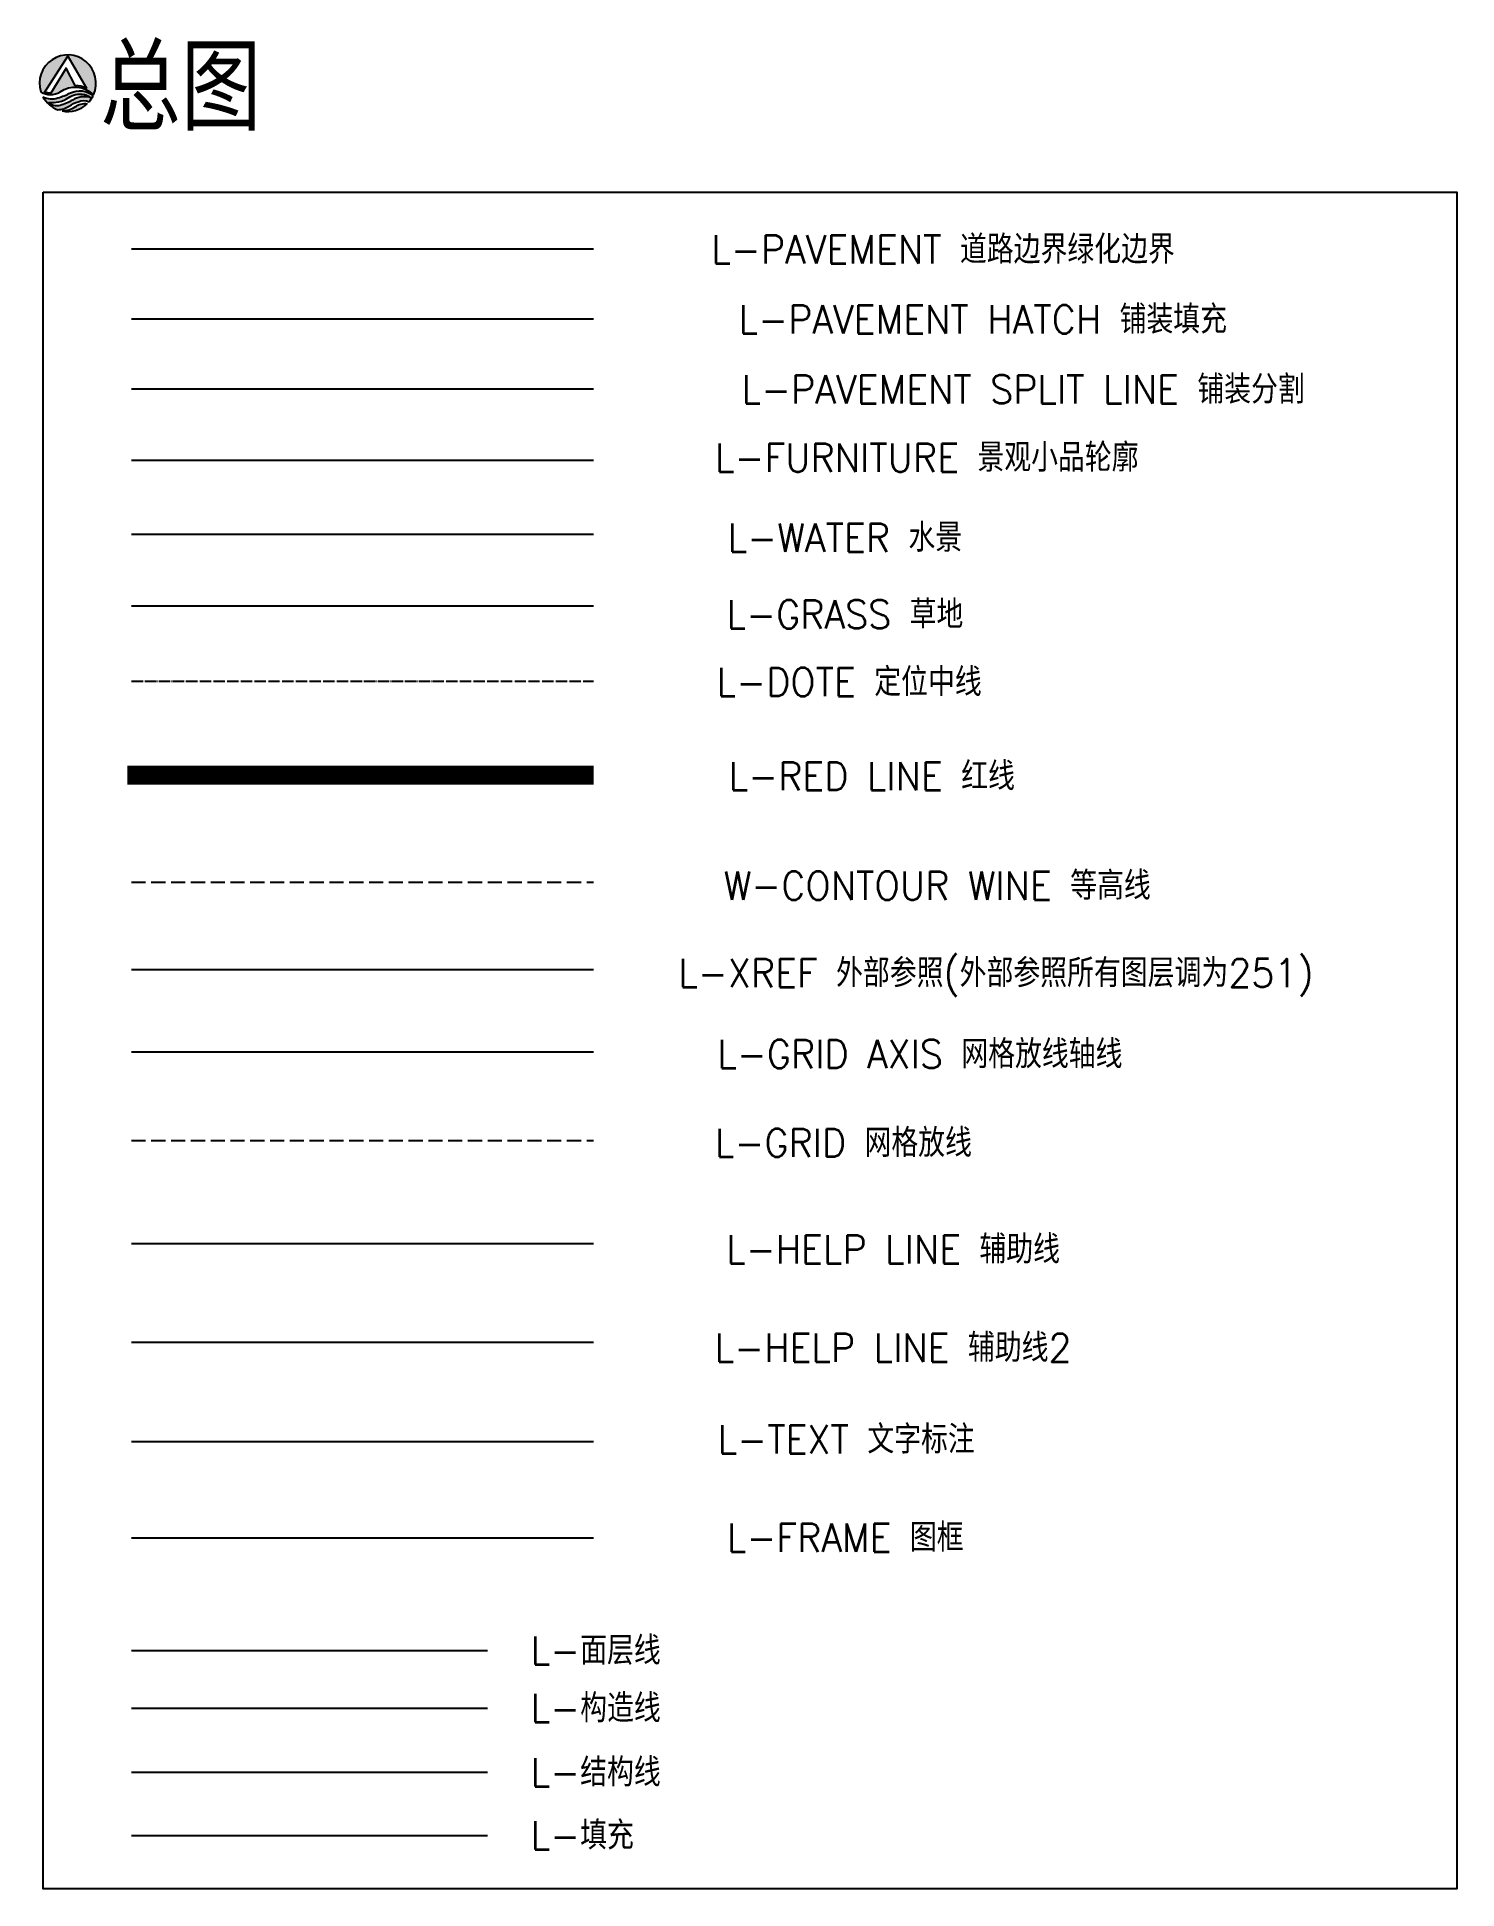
# Model space of a CAD drawing. Header units: millimetres. Extents: x 20612 to 158249, y -13511 to 156976.
# Drawn here: x 20612 to 45723, y 124230 to 156971 of the extents above; entities that cross this region are included whole.
import ezdxf
from ezdxf.enums import TextEntityAlignment as Align

# ---------------------------------------------------------------- set-up
doc = ezdxf.new("R2010")
doc.units = ezdxf.units.MM
doc.header["$LTSCALE"] = 10
for name, pattern in [('-6_350_HOLE$0$DASH', [0.35, 0.25, -0.1]), ('ACAD_ISO10W100', [18, 12, -3, 0, -3]), ('ACAD_ISO12W100', [22, 12, -3, 0.5, -3, 0.5, -3]), ('DASH', [0.35, 0.25, -0.1]), ('DOTE', [2.42, 2, -0.2, 0.02, -0.2])]:
    doc.linetypes.add(name, pattern=pattern)
for name, color, linetype in [('L-CONTOUR_LINE等高线', 252, 'DASH'), ('L-DIMLINEAR标注', 3, 'Continuous'), ('L-DOTE定位中线', 1, 'DOTE'), ('L-FRAME图框', 3, 'Continuous'), ('L-FURNITURE景观小品轮廓', 6, 'Continuous'), ('L-GRASS草地', 252, 'Continuous'), ('L-GRID_AXIS网格放线轴线', 1, 'Continuous'), ('L-GRID网格放线', 252, '-6_350_HOLE$0$DASH'), ('L-HELP_LINE辅助线1', 4, 'Continuous'), ('L-HELP_LINE辅助线2', 94, 'Continuous'), ('L-PAVEMENT_HATCH铺装填充', 251, 'Continuous'), ('L-PAVEMENT_SPLIT_LINE铺装分割', 23, 'Continuous'), ('L-PAVEMENT道路边界绿化边界', 2, 'Continuous'), ('L-RED_LINE红线', 1, 'ACAD_ISO12W100'), ('L-TEXT文字标注', 7, 'Continuous'), ('L-WATER水景', 5, 'Continuous'), ('L-XREF外部参照', 251, 'Continuous'), ('L-填充', 251, 'Continuous'), ('L-构造线', 6, 'Continuous'), ('L-结构线', 7, 'Continuous'), ('L-面层线', 4, 'Continuous')]:
    doc.layers.add(name, color=color, linetype=linetype)
doc.styles.get("Standard").update_dxf_attribs({"font": 'simplex.shx', "width": 0.8, "bigfont": 'hztxt.shx'})

msp = doc.modelspace()

# ---------------------------------------------------------------- texts
at = {"layer": 'L-CONTOUR_LINE等高线', "ltscale": 3, "width": 0.95}
msp.add_text('W-CONTOUR WINE 等高线', height=500, dxfattribs=at).set_placement((36531.4, 141995.9), align=Align.MIDDLE)
at = {"layer": 'L-DIMLINEAR标注', "width": 0.95}
msp.add_text('L-FRAME 图框', height=500, dxfattribs=at).set_placement((34904.8, 130470), align=Align.MIDDLE)
at = {"layer": 'L-DOTE定位中线', "linetype": 'DOTE', "ltscale": 3, "width": 0.95}
msp.add_text('L-DOTE 定位中线', height=500, dxfattribs=at).set_placement((34973.9, 145595.9), align=Align.MIDDLE)
at = {"layer": 'L-FURNITURE景观小品轮廓', "width": 0.95}
msp.add_text('L-FURNITURE 景观小品轮廓', height=500, dxfattribs=at).set_placement((36346.3, 149563), align=Align.MIDDLE)
at = {"layer": 'L-GRASS草地', "width": 0.95}
msp.add_text('L-GRASS 草地', height=500, dxfattribs=at).set_placement((34899.6, 146789.4), align=Align.MIDDLE)
at = {"layer": 'L-GRID_AXIS网格放线轴线', "width": 0.95}
msp.add_text('L-GRID AXIS 网格放线轴线', height=500, dxfattribs=at).set_placement((36224.5, 139016.2), align=Align.MIDDLE)
at = {"layer": 'L-GRID网格放线', "ltscale": 10, "width": 0.95}
msp.add_text('L-GRID 网格放线', height=500, dxfattribs=at).set_placement((34872.2, 137447.3), align=Align.MIDDLE)
at = {"layer": 'L-HELP_LINE辅助线1', "width": 0.95}
msp.add_text('L-HELP LINE 辅助线', height=500, dxfattribs=at).set_placement((35751.1, 135565.3), align=Align.MIDDLE)
at = {"layer": 'L-HELP_LINE辅助线2', "width": 0.95}
msp.add_text('L-HELP LINE 辅助线2', height=500, dxfattribs=at).set_placement((35751.1, 133824.6), align=Align.MIDDLE)
at = {"layer": 'L-PAVEMENT_HATCH铺装填充', "width": 0.95}
msp.add_text('L-PAVEMENT HATCH 铺装填充', height=500, dxfattribs=at).set_placement((37337.6, 152004), align=Align.MIDDLE)
at = {"layer": 'L-PAVEMENT_SPLIT_LINE铺装分割', "width": 0.95}
msp.add_text('L-PAVEMENT SPLIT LINE 铺装分割', height=500, dxfattribs=at).set_placement((38051, 150767.1), align=Align.MIDDLE)
at = {"layer": 'L-PAVEMENT道路边界绿化边界', "width": 0.95}
msp.add_text('L-PAVEMENT 道路边界绿化边界', height=500, dxfattribs=at).set_placement((36634.7, 153240.8), align=Align.MIDDLE)
at = {"layer": 'L-RED_LINE红线', "linetype": 'ACAD_ISO10W100', "width": 0.95}
msp.add_text('L-RED LINE 红线', height=500, dxfattribs=at).set_placement((35374.6, 143930.6), align=Align.MIDDLE)
at = {"layer": 'L-TEXT文字标注', "width": 0.95}
for s, height, p in [('总图', 1500, (23154.7, 156143.9)), ('L-TEXT 文字标注', 500, (34922.6, 132206.3))]:
    msp.add_text(s, height=height, dxfattribs=at).set_placement(p, align=Align.MIDDLE)
at = {"layer": 'L-WATER水景', "width": 0.95}
msp.add_text('L-WATER 水景', height=500, dxfattribs=at).set_placement((34899.6, 148145.1), align=Align.MIDDLE)
at = {"layer": 'L-XREF外部参照', "width": 0.95}
msp.add_text('L-XREF 外部参照(外部参照所有图层调为251)', height=500, dxfattribs=at).set_placement((37569.4, 140388), align=Align.MIDDLE)
at = {"layer": 'L-填充', "width": 0.95}
msp.add_text('L-填充', height=500, dxfattribs=at).set_placement((29341.9, 125178), align=Align.MIDDLE_LEFT)
at = {"layer": 'L-构造线', "width": 0.95}
msp.add_text('L-构造线', height=500, dxfattribs=at).set_placement((29341.9, 127427.5), align=Align.MIDDLE_LEFT)
at = {"layer": 'L-结构线', "width": 0.95}
msp.add_text('L-结构线', height=500, dxfattribs=at).set_placement((29341.9, 126293.1), align=Align.MIDDLE_LEFT)
at = {"layer": 'L-面层线', "width": 0.95}
msp.add_text('L-面层线', height=500, dxfattribs=at).set_placement((29341.9, 128446.6), align=Align.MIDDLE_LEFT)

# ---------------------------------------------------------------- blocks, each defined once
blk = doc.blocks.new('LOGO')
h = blk.add_hatch(color=140)
h.dxf.hatch_style = 1
h.paths.add_polyline_path([(-4.77, -1.51, 0.294083), (-1.37, -1.53, -0.363756), (4.56, -2.04, 1.450144)])
h.paths.add_polyline_path([(0, 4.79), (3.3, -0.88, 0.101723), (1.3, -0.42), (-0.31, 2.66), (-2.99, -1.74, -0.081837), (-4.11, -1.62)], flags=16)
h = blk.add_hatch(color=174)
h.paths.add_polyline_path([(3.76, -3.29, 0.064571), (4.48, -2.22, 0.296692), (0.48, -1.71, -0.04264), (-1.77, -2.61, -0.209747), (-4.4, -2.38, 0.179915), (-1.77, -4.68, 0.169783), (0.25, -4.03, -0.05744), (1.84, -3.27, -0.214092)])
h.paths.add_polyline_path([(0.82, -2.97, -0.084014), (-1.36, -3.92, -0.271733), (-3.43, -3.4, 0.071966), (-2.05, -3.36, 0.098278), (-0.23, -2.78, -0.072406), (1.02, -2.1, -0.088156), (2.57, -1.94, -0.181988), (3.97, -2.52, 0.206106)], flags=16)
blk.add_hatch(color=174).paths.add_polyline_path([(3.45, -3.62, 0.189728), (1.28, -4.2, -0.126537), (-0.99, -4.9, 0.245013)])
for points in [[(-4.77, -1.51, 0.294083), (-1.37, -1.53, -0.363756), (4.56, -2.04, 1.450144)], [(-4.11, -1.62), (0, 4.79), (3.3, -0.88, 0.101723), (1.3, -0.42), (-0.31, 2.66), (-2.99, -1.74, -0.081837)]]:
    blk.add_lwpolyline(points, format="xyb", close=True)
for points in [[(-4.4, -2.38, 0.209747), (-1.77, -2.61, 0.04264), (0.48, -1.71, -0.296692), (4.48, -2.22)], [(-3.43, -3.4, 0.071966), (-2.05, -3.36, 0.098278), (-0.23, -2.78, -0.072406), (1.02, -2.1, -0.088156), (2.57, -1.94, -0.181988), (3.97, -2.52, 0.206106), (0.82, -2.97, -0.084014), (-1.36, -3.92, -0.271733), (-3.43, -3.4)], [(-1.77, -4.68, 0.169783), (0.25, -4.03, -0.05744), (1.84, -3.27, -0.214092), (3.76, -3.29, -0.214092)], [(-0.99, -4.9, 0.126537), (1.28, -4.2, -0.189728), (3.45, -3.62, -0.189728)]]:
    blk.add_lwpolyline(points, format="xyb")
for start, end in [(208.4706, 249.2676), (318.8384, 333.6165), (258.5751, 313.6432)]:
    blk.add_arc((0, 0), 5, start, end)

# ---------------------------------------------------------------- linework, layer by layer
msp.add_lwpolyline([(20722.9, 154230.5), (45722.9, 154230.5), (45722.9, 124230.5), (20722.9, 124230.5)], close=True)
at = {"layer": 'L-CONTOUR_LINE等高线', "ltscale": 100}
msp.add_lwpolyline([(22283, 142030.5), (30455.1, 142030.5)], dxfattribs=at)
at = {"layer": 'L-DOTE定位中线', "ltscale": 10}
msp.add_lwpolyline([(22283, 145585.6), (30455.1, 145585.6)], dxfattribs=at)
at = {"layer": 'L-FRAME图框'}
msp.add_lwpolyline([(22283, 130439.3), (30455.1, 130439.3)], dxfattribs=at)
at = {"layer": 'L-FURNITURE景观小品轮廓'}
msp.add_lwpolyline([(22283, 149492), (30455.1, 149492)], dxfattribs=at)
at = {"layer": 'L-GRASS草地'}
msp.add_lwpolyline([(22283, 146916.8), (30455.1, 146916.8)], dxfattribs=at)
at = {"layer": 'L-GRID_AXIS网格放线轴线'}
msp.add_lwpolyline([(22283, 139030.7), (30455.1, 139030.7)], dxfattribs=at)
at = {"layer": 'L-GRID网格放线', "ltscale": 100}
msp.add_lwpolyline([(22283, 137461.8), (30455.1, 137461.8)], dxfattribs=at)
at = {"layer": 'L-HELP_LINE辅助线1'}
msp.add_lwpolyline([(22283, 135640.8), (30455.1, 135640.8)], dxfattribs=at)
at = {"layer": 'L-HELP_LINE辅助线2'}
msp.add_lwpolyline([(22283, 133900), (30455.1, 133900)], dxfattribs=at)
at = {"layer": 'L-PAVEMENT_HATCH铺装填充'}
msp.add_lwpolyline([(22283, 151988), (30455.1, 151988)], dxfattribs=at)
at = {"layer": 'L-PAVEMENT_SPLIT_LINE铺装分割'}
msp.add_lwpolyline([(22283, 150751.1), (30455.1, 150751.1)], dxfattribs=at)
at = {"layer": 'L-PAVEMENT道路边界绿化边界'}
msp.add_lwpolyline([(22283, 153224.8), (30455.1, 153224.8)], dxfattribs=at)
at = {"layer": 'L-RED_LINE红线', "linetype": 'ACAD_ISO10W100', "const_width": 333.3}
msp.add_lwpolyline([(22207.8, 143920.3), (30455.1, 143920.3)], dxfattribs=at)
at = {"layer": 'L-TEXT文字标注'}
msp.add_lwpolyline([(22283, 132141.7), (30455.1, 132141.7)], dxfattribs=at)
at = {"layer": 'L-WATER水景'}
msp.add_lwpolyline([(22283, 148179.8), (30455.1, 148179.8)], dxfattribs=at)
at = {"layer": 'L-XREF外部参照'}
msp.add_lwpolyline([(22283, 140486.3), (30455.1, 140485.3)], dxfattribs=at)
at = {"layer": 'L-填充'}
msp.add_lwpolyline([(22285.4, 125178), (28575.8, 125178)], dxfattribs=at)
at = {"layer": 'L-构造线'}
msp.add_lwpolyline([(22285.4, 127427.5), (28575.8, 127427.5)], dxfattribs=at)
at = {"layer": 'L-结构线'}
msp.add_lwpolyline([(22285.4, 126293.1), (28575.8, 126293.1)], dxfattribs=at)
at = {"layer": 'L-面层线'}
msp.add_lwpolyline([(22285.4, 128446.6), (28575.8, 128446.6)], dxfattribs=at)

# ---------------------------------------------------------------- block references
at = {"xscale": 100, "yscale": 100, "zscale": 100}
msp.add_blockref('LOGO', (21156.1, 156154.6), dxfattribs=at)

msp.set_redraw_order([(e.dxf.handle, doc.entitydb.next_handle()) for e in msp.query("TEXT MTEXT ATTDEF DIMENSION ARC_DIMENSION")])  # texts and dimensions are drawn at this point

doc.saveas('drawing.dxf')
